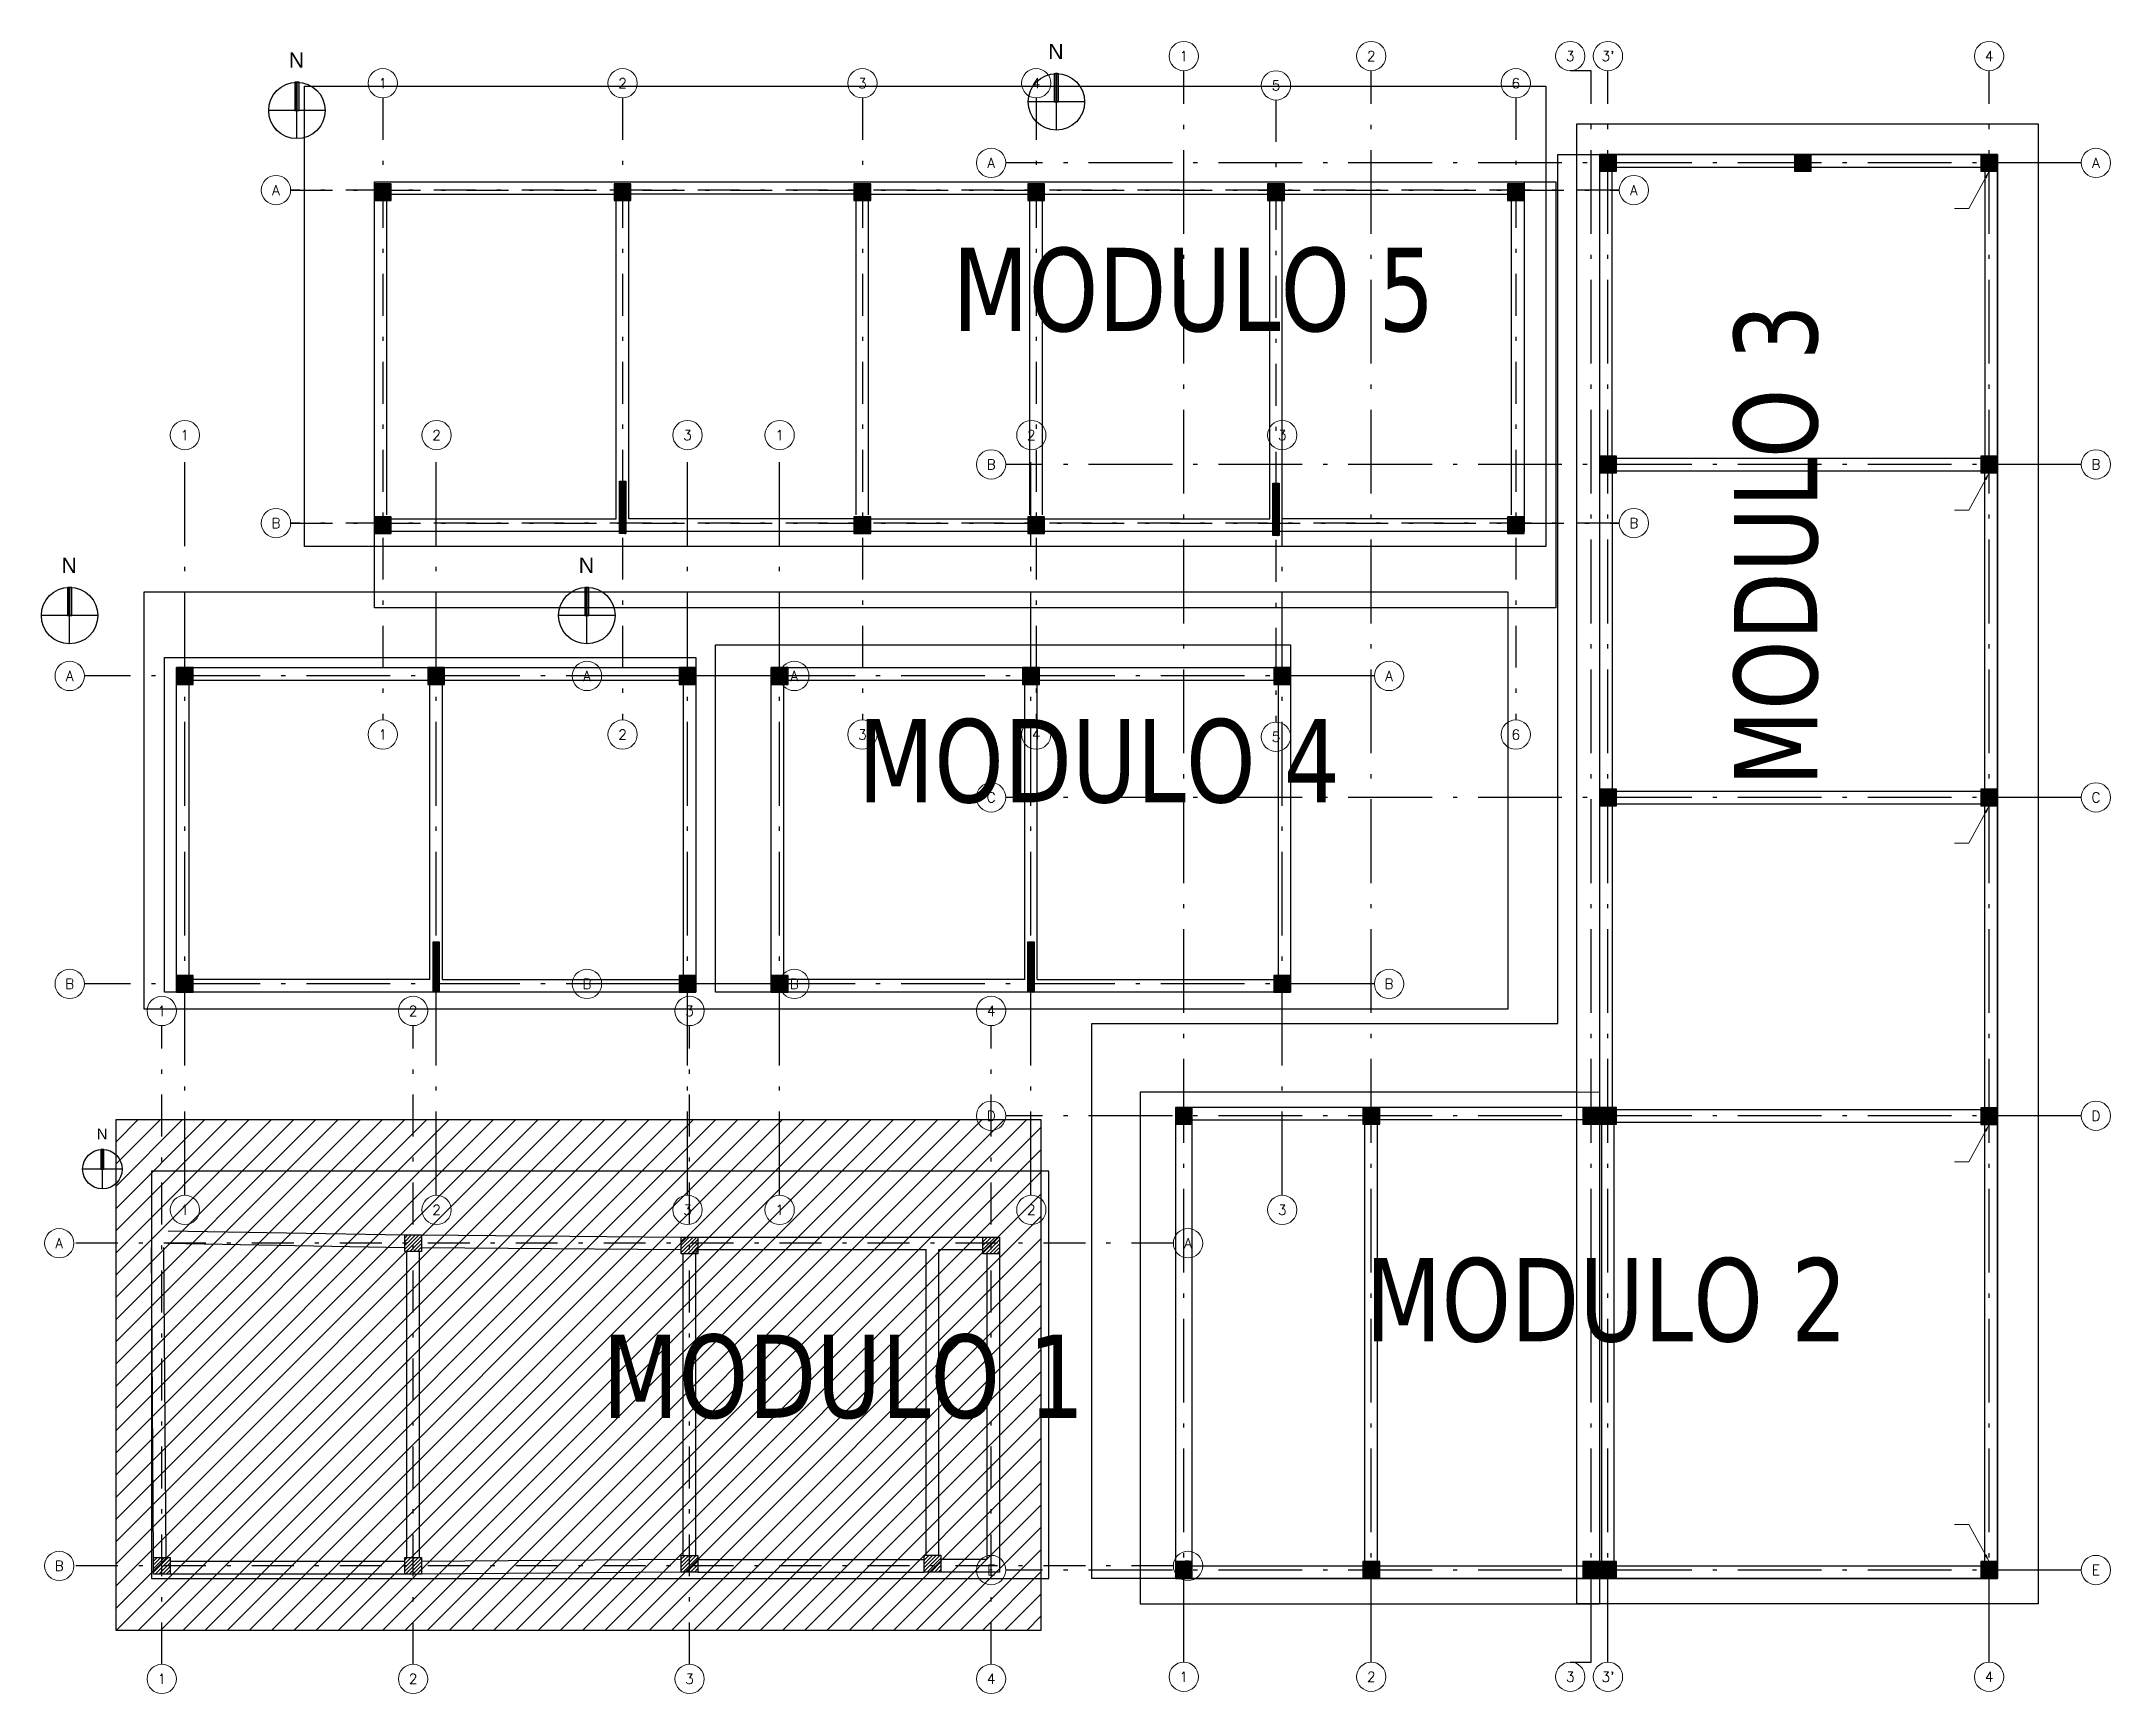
# Model space of a CAD drawing. Header units: feet. Extents: x -398 to 164, y -304 to 319.
# Drawn here: x -261.91 to -212.51, y 219.03 to 258.48 of the extents above; entities that cross this region are included whole.
import ezdxf
from ezdxf.enums import TextEntityAlignment as Align

# ---------------------------------------------------------------- set-up
doc = ezdxf.new("R2010")
doc.units = ezdxf.units.FT
doc.header["$MEASUREMENT"] = 0
doc.linetypes.add('EJES', pattern=[3, 2, -0.5, 0, -0.5])
doc.linetypes.add('TRAZO_Y_PUNTOX2', pattern=[2, 1, -0.5, 0, -0.5])
for name, color, linetype in [('A-EJES', 8, 'TRAZO_Y_PUNTOX2'), ('B-PLACA', 7, 'Continuous'), ('COL-VIS', 1, 'Continuous'), ('DIM', 7, 'Continuous'), ('EJES', 9, 'EJES'), ('FLECHAS', 7, 'Continuous'), ('HATCH', 9, 'Continuous'), ('HATCH-COL', 9, 'Continuous'), ('MUROS', 1, 'Continuous'), ('PROV', 4, 'Continuous'), ('VIGAS', 3, 'Continuous')]:
    doc.layers.add(name, color=color, linetype=linetype)
for name, color, linetype, lineweight in [('A_MURO', 7, 'Continuous', 40), ('A_TEXT', 154, 'Continuous', 0), ('A_TEXT-SIMB', 195, 'Continuous', 20), ('ESTRUCTURA', 20, 'Continuous', 0), ('TX', 60, 'Continuous', 0)]:
    doc.layers.add(name, color=color, linetype=linetype, lineweight=lineweight)
doc.styles.add('ARIAL', font='arial.ttf')
doc.styles.add('D200N', font='romans.shx', dxfattribs={"width": 0.9, "height": 0.32})
doc.styles.add('SETEYCO', font='ROMANS.shx', dxfattribs={"width": 0.9, "height": 0.24})
doc.styles.get("Standard").update_dxf_attribs({"font": 'arial.ttf'})
doc.dimstyles.get("Standard").update_dxf_attribs({"dimtxt": 0.18, "dimasz": 0.18, "dimexe": 0.18, "dimexo": 0.0625, "dimgap": 0.09, "dimtad": 0, "dimtih": 1, "dimtoh": 1, "dimdec": 4, "dimzin": 0, "dimdsep": 46, "dimtxsty": 'Standard', "dimcen": 0.09, "dimadec": 0, "dimazin": 0, "dimtfac": 1, "dimtdec": 4, "dimtofl": 0, "dimtmove": 0, "dimatfit": 3, "dimfxl": 1, "dimtolj": 1, "dimtzin": 0, "dimarcsym": 0})

msp = doc.modelspace()

# ---------------------------------------------------------------- texts
at = {"layer": 'TX', "color": 9, "char_height": 1.98916, "attachment_point": 1, "style": 'D200N'}
for s, insert in [('\\pxqc;{\\fTahoma|b0|i0|c0|p34;MODULO 5}', (-240.1614, 253.5513)), ('\\pxqc;{\\fTahoma|b0|i0|c0|p34;MODULO 4}', (-242.4186, 242.3022)), ('\\pxqc;{\\fTahoma|b0|i0|c0|p34;MODULO 2}', (-230.3067, 229.4338)), ('\\pxqc;{\\fTahoma|b0|i0|c0|p34;MODULO 1}', (-248.5182, 227.6074))]:
    msp.add_mtext(s, dxfattribs=dict(at, insert=insert))
at = {"layer": 'TX', "color": 9, "insert": (-221.5048, 240.6952), "char_height": 1.98916, "attachment_point": 1, "rotation": 90, "style": 'D200N'}
msp.add_mtext('\\pxqc;{\\fTahoma|b0|i0|c0|p34;MODULO 3}', dxfattribs=at)

# ---------------------------------------------------------------- blocks, each defined once
blk = doc.blocks.new('Norte CDI')
at = {"layer": 'PROV'}
h = blk.add_hatch(color=256, dxfattribs=at)
h.dxf.hatch_style = 1
edge = h.paths.add_edge_path()
edge.add_arc((0, 0), 0.674, 85.7451, 94.2549)
edge.add_line((-0.05, 0.672), (-0.05, 0))
edge.add_line((-0.05, 0), (0.05, 0))
edge.add_line((0.05, 0), (0.05, 0.672))
for p, q in [((0.674, 0), (-0.674, 0)), ((0, -0.674), (0, 0))]:
    blk.add_line(p, q, dxfattribs=at)
blk.add_lwpolyline([(0.05, 0.672, 0.037148), (-0.05, 0.672), (-0.05, 0), (0.05, 0)], format="xyb", close=True, dxfattribs=at)
blk.add_circle((0, 0), 0.674, dxfattribs=at)
blk = doc.blocks.new('NORTE')
at = {"layer": 'A_MURO'}
blk.add_line((0.65, 0), (1.3, 0), dxfattribs=at)
at = {"layer": 'A_TEXT-SIMB'}
for p, q in [((0.65, 0.65), (0.65, -0.65)), ((0, 0), (0.65, 0))]:
    blk.add_line(p, q, dxfattribs=at)
blk.add_circle((0.65, 0), 0.65, dxfattribs=at)
at = {"layer": 'A_TEXT', "style": 'ARIAL'}
blk.add_attdef('N', text='', height=0.35, dxfattribs=at).set_placement((1.53, -0.165), align=Align.CENTER)
blk = doc.blocks.new('EJE-90', base_point=(0, -0.23))
blk.add_circle((0, 0.12), 0.35)
at = {"style": 'SETEYCO'}
blk.add_attdef('ID-EJEJE', text='', height=0.24, dxfattribs=at).set_placement((0, 0), align=Align.CENTER)
blk = doc.blocks.new('A$C052A30E3')
at = {"layer": 'HATCH-COL'}
h = blk.add_hatch(dxfattribs=at)
h.set_pattern_fill('ANSI31', color=9, scale=0.5)
h.set_pattern_definition([(45, (81.25127, 91.87424), (-0.044194174, 0.044194174), [])])
h.paths.add_polyline_path([(6, 7.7), (6, 8.1), (6.4, 8.1), (6.4, 7.7)])
h = blk.add_hatch(dxfattribs=at)
h.set_pattern_fill('ANSI31', color=9, scale=0.5)
h.set_pattern_definition([(45, (81.250994, 91.82217), (-0.044194174, 0.044194174), [])])
h.paths.add_polyline_path([(12.6, 7.648), (12.6, 8.048), (13, 8.048), (13, 7.648)])
h = blk.add_hatch(dxfattribs=at)
h.set_pattern_fill('ANSI31', color=9, scale=0.5)
h.set_pattern_definition([(45, (98.390506, 92.646066), (-0.044194174, 0.044194174), [])])
h.paths.add_polyline_path([(19.8, 7.648), (19.8, 8.048), (20.2, 8.048), (20.2, 7.648)])
h = blk.add_hatch(dxfattribs=at)
h.set_pattern_fill('ANSI31', color=9, scale=0.5)
h.set_pattern_definition([(45, (80.751257, 91.87412), (-0.044194174, 0.044194174), [])])
h.paths.add_polyline_path([(0, 0), (0, 0.4), (0.4, 0.4), (0.4, 0)])
h = blk.add_hatch(dxfattribs=at)
h.set_pattern_fill('ANSI31', color=9, scale=0.5)
h.set_pattern_definition([(45, (81.25127, 91.87424), (-0.044194174, 0.044194174), [])])
h.paths.add_polyline_path([(6, 0), (6, 0.4), (6.4, 0.4), (6.4, 0)])
h = blk.add_hatch(dxfattribs=at)
h.set_pattern_fill('ANSI31', color=9, scale=0.5)
h.set_pattern_definition([(45, (81.251214, 91.92338), (-0.044194174, 0.044194174), [])])
h.paths.add_polyline_path([(12.6, 0.049), (12.6, 0.449), (13, 0.449), (13, 0.049)])
h = blk.add_hatch(dxfattribs=at)
h.set_pattern_fill('ANSI31', color=9, scale=0.5)
h.set_pattern_definition([(45, (80.00127, 91.92424), (-0.044194174, 0.044194174), [])])
h.paths.add_polyline_path([(18.4, 0.05), (18.4, 0.45), (18.8, 0.45), (18.8, 0.05)])
at = {"layer": 'A-EJES', "color": 9}
for points in [[(0.2, -2.152), (0.2, 13.095)], [(6.2, -2.152), (6.2, 13.095)], [(12.8, -2.152), (12.8, 13.095)], [(20, -2.152), (20, 13.095)], [(24.35, 7.899), (-1.9, 7.899)], [(24.35, 0.198), (-1.9, 0.198)]]:
    blk.add_lwpolyline(points, dxfattribs=at)
at = {"layer": 'B-PLACA', "color": 9}
blk.add_lwpolyline([(21.375, 9.624), (-0.05, 9.624), (-0.05, -0.1), (21.375, -0.1)], close=True, dxfattribs=at)
at = {"layer": 'COL-VIS', "color": 9}
for points in [[(6, 7.7), (6, 8.1), (6.4, 8.1), (6.4, 7.7)], [(12.6, 7.648), (12.6, 8.048), (13, 8.048), (13, 7.648)], [(19.8, 7.648), (19.8, 8.048), (20.2, 8.048), (20.2, 7.648)], [(0, 0), (0, 0.4), (0.4, 0.4), (0.4, 0)], [(6, 0), (6, 0.4), (6.4, 0.4), (6.4, 0)], [(12.6, 0.049), (12.6, 0.449), (13, 0.449), (13, 0.049)], [(18.4, 0.05), (18.4, 0.45), (18.8, 0.45), (18.8, 0.05)]]:
    blk.add_lwpolyline(points, close=True, dxfattribs=at)
at = {"layer": 'VIGAS', "color": 9}
for points in [[(0.35, 8.2), (6, 8.1)], [(6.4, 8.1), (12.6, 8.048)], [(13, 8.048), (19.8, 8.048)], [(0, 0.4), (-0.05, 7.798)], [(0.3, 0.402), (0.25, 7.8)], [(0.345, 7.9), (5.995, 7.8)], [(6.05, 0.4), (6.05, 7.7)], [(6.35, 0.4), (6.35, 7.7)], [(6.397, 7.8), (12.597, 7.748)], [(12.65, 0.449), (12.65, 7.648)], [(12.95, 0.449), (12.95, 7.648)], [(13, 7.748), (18.45, 7.748)], [(18.45, 0.45), (18.45, 7.748)], [(18.75, 7.748), (19.8, 7.748)], [(18.75, 0.45), (18.75, 7.748)], [(20.2, 7.648), (20.2, 0.05), (18.8, 0.05)], [(19.9, 7.648), (19.9, 0.35), (18.8, 0.35)], [(6, 0.3), (0.4, 0.3)], [(6, 0), (0.4, 0)], [(12.598, 0.35), (6.398, 0.3)], [(12.6, 0.05), (6.4, 0)], [(13, 0.349), (18.4, 0.35)], [(13, 0.049), (18.4, 0.05)]]:
    blk.add_lwpolyline(points, dxfattribs=at)
at = {"color": 9}
for p, values in [((0.2, 13.095), {'ID-EJEJE': '1'}), ((6.2, 13.095), {'ID-EJEJE': '2'}), ((12.8, 13.095), {'ID-EJEJE': '3'}), ((20, 13.095), {'ID-EJEJE': '4'}), ((-2.25, 7.549), {'ID-EJEJE': 'A'}), ((24.7, 7.549), {'ID-EJEJE': 'A'}), ((-2.25, -0.152), {'ID-EJEJE': 'B'}), ((24.7, -0.152), {'ID-EJEJE': 'B'}), ((0.2, -2.852), {'ID-EJEJE': '1'}), ((6.2, -2.852), {'ID-EJEJE': '2'}), ((12.8, -2.852), {'ID-EJEJE': '3'}), ((20, -2.852), {'ID-EJEJE': '4'})]:
    blk.add_blockref('EJE-90', p, dxfattribs=at).add_auto_attribs(values)
ref = blk.add_blockref('NORTE', (-1.218, 9.197), dxfattribs=dict(at, xscale=0.7257532145892001, yscale=0.7257532145892001, zscale=0.7257532145892001, rotation=90))
ref.add_attrib('N', 'N', dxfattribs={"layer": 'A_TEXT', "height": 0.254, "style": 'ARIAL'}).set_placement((-1.098, 10.308), align=Align.BOTTOM_RIGHT)
at = {"layer": 'PROV', "color": 9, "xscale": 0.7000000000000001, "yscale": 0.7000000000000001, "zscale": 0.7000000000000001}
blk.add_blockref('Norte CDI', (-1.218, 9.669), dxfattribs=at)
blk = doc.blocks.new('COLUMNA 40X40')
at = {"layer": 'HATCH-COL'}
h = blk.add_hatch(dxfattribs=at)
h.set_pattern_fill('ANSI31', color=256, scale=0.1, style=0)
h.paths.add_polyline_path([(-38.797, -20.767), (-38.797, -21.167), (-38.397, -21.167), (-38.397, -20.767)])
at = {"layer": 'COL-VIS'}
blk.add_lwpolyline([(-38.797, -20.767), (-38.797, -21.167), (-38.397, -21.167), (-38.397, -20.767), (-38.797, -20.767)], dxfattribs=at)
blk = doc.blocks.new('A$C7ED9750D')
at = {"layer": 'HATCH'}
h = blk.add_hatch(dxfattribs=at)
h.set_pattern_fill('ANSI31', color=9, scale=0.1, style=0)
h.set_pattern_definition([(45, (270.585154, -52.668471), (-0.00883883476, 0.00883883476), [])])
h.paths.add_polyline_path([(6.125, 1.2), (6.275, 1.2), (6.275, 0), (6.125, 0)])
at = {"layer": 'B-PLACA', "color": 9}
blk.add_lwpolyline([(-0.285, 7.99), (12.4, 7.99), (12.4, 0), (-0.285, 0)], close=True, dxfattribs=at)
at = {"layer": 'EJES', "color": 9}
for points in [[(0.2, -4.847), (0.2, 12.95)], [(6.2, -4.847), (6.2, 12.95)], [(12.2, -4.847), (12.2, 12.95)], [(14.4, 7.55), (-2.2, 7.55)], [(14.4, 0.2), (-2.2, 0.2)]]:
    blk.add_lwpolyline(points, dxfattribs=at)
at = {"layer": 'MUROS', "color": 9}
blk.add_lwpolyline([(6.125, 1.2), (6.275, 1.2), (6.275, 0), (6.125, 0)], close=True, dxfattribs=at)
at = {"layer": 'VIGAS', "color": 9}
blk.add_lwpolyline([(0, 7.75), (12.4, 7.75), (12.4, 0), (0, 0)], close=True, dxfattribs=at)
for points in [[(0.4, 7.45), (6.017, 7.45)], [(6.4, 7.45), (12, 7.45)], [(0.3, 0.4), (0.3, 7.35)], [(6.05, 0.3), (6.05, 7.35)], [(6.35, 0.3), (6.35, 7.35)], [(12.1, 7.35), (12.1, 0.4)], [(6.05, 0.3), (0.4, 0.3)], [(6.35, 0.3), (12, 0.3)]]:
    blk.add_lwpolyline(points, dxfattribs=at)
at = {"color": 9}
for p, values in [((0.2, 12.95), {'ID-EJEJE': '1'}), ((6.209, 12.95), {'ID-EJEJE': '2'}), ((12.2, 12.95), {'ID-EJEJE': '3'}), ((-2.55, 7.2), {'ID-EJEJE': 'A'}), ((14.75, 7.2), {'ID-EJEJE': 'A'}), ((-2.55, -0.15), {'ID-EJEJE': 'B'}), ((14.75, -0.15), {'ID-EJEJE': 'B'}), ((0.2, -5.547), {'ID-EJEJE': '1'}), ((6.209, -5.547), {'ID-EJEJE': '2'}), ((12.2, -5.547), {'ID-EJEJE': '3'})]:
    blk.add_blockref('EJE-90', p, dxfattribs=at).add_auto_attribs(values)
ref = blk.add_blockref('NORTE', (-2.552, 8.317), dxfattribs=dict(at, xscale=1.036790306616755, yscale=1.036790306616755, zscale=1.036790306616755, rotation=90))
ref.add_attrib('N', 'N', dxfattribs={"layer": 'A_TEXT', "height": 0.363, "style": 'ARIAL'}).set_placement((-2.381, 9.903), align=Align.BOTTOM_RIGHT)
for p in [(38.797, 28.517), (44.797, 28.517), (50.797, 28.517), (38.797, 21.167), (50.797, 21.167)]:
    blk.add_blockref('COLUMNA 40X40', p, dxfattribs=at)
at = {"layer": 'PROV', "color": 9}
blk.add_blockref('Norte CDI', (-2.552, 8.991), dxfattribs=at)
blk = doc.blocks.new('A$C318A7F8D')
at = {"layer": 'HATCH'}
h = blk.add_hatch(dxfattribs=at)
h.set_pattern_fill('ANSI31', color=9, scale=0.1, style=0)
h.set_pattern_definition([(45, (258.185155, -52.668471), (-0.00883883476, 0.00883883476), [])])
h.paths.add_polyline_path([(-6.275, 1.2), (-6.125, 1.2), (-6.125, 0), (-6.275, 0)])
at = {"layer": 'B-PLACA', "color": 9}
blk.add_lwpolyline([(-13.733, 8.29), (0, 8.29), (0, 0), (-13.733, 0)], close=True, dxfattribs=at)
at = {"layer": 'EJES', "color": 9}
for points in [[(-12.2, -4.847), (-12.2, 12.95)], [(-6.2, -4.847), (-6.2, 12.95)], [(-0.2, -4.847), (-0.2, 12.95)], [(2, 7.55), (-16.45, 7.55)], [(2, 0.2), (-16.45, 0.2)]]:
    blk.add_lwpolyline(points, dxfattribs=at)
at = {"layer": 'MUROS', "color": 9}
blk.add_lwpolyline([(-6.275, 1.2), (-6.125, 1.2), (-6.125, 0), (-6.275, 0)], close=True, dxfattribs=at)
at = {"layer": 'VIGAS', "color": 9}
blk.add_lwpolyline([(-12.4, 7.75), (0, 7.75), (0, 0), (-12.4, 0)], close=True, dxfattribs=at)
for points in [[(-12, 7.45), (-6.383, 7.45)], [(-6, 7.45), (-0.4, 7.45)], [(-12.1, 0.4), (-12.1, 7.35)], [(-6.35, 0.3), (-6.35, 7.35)], [(-6.05, 0.3), (-6.05, 7.35)], [(-0.3, 7.35), (-0.3, 0.4)], [(-6.35, 0.3), (-12, 0.3)], [(-6.05, 0.3), (-0.4, 0.3)]]:
    blk.add_lwpolyline(points, dxfattribs=at)
at = {"color": 9}
for p, values in [((-12.2, 12.95), {'ID-EJEJE': '1'}), ((-6.191, 12.95), {'ID-EJEJE': '2'}), ((-0.2, 12.95), {'ID-EJEJE': '3'}), ((-16.8, 7.2), {'ID-EJEJE': 'A'}), ((2.35, 7.2), {'ID-EJEJE': 'A'}), ((-16.8, -0.15), {'ID-EJEJE': 'B'}), ((2.35, -0.15), {'ID-EJEJE': 'B'}), ((-12.2, -5.547), {'ID-EJEJE': '1'}), ((-6.191, -5.547), {'ID-EJEJE': '2'}), ((-0.2, -5.547), {'ID-EJEJE': '3'})]:
    blk.add_blockref('EJE-90', p, dxfattribs=at).add_auto_attribs(values)
ref = blk.add_blockref('NORTE', (-16.802, 8.317), dxfattribs=dict(at, xscale=1.036790306616755, yscale=1.036790306616755, zscale=1.036790306616755, rotation=90))
ref.add_attrib('N', 'N', dxfattribs={"layer": 'A_TEXT', "height": 0.363, "style": 'ARIAL'}).set_placement((-16.631, 9.903), align=Align.BOTTOM_RIGHT)
for p in [(26.397, 28.517), (32.397, 28.517), (38.397, 28.517), (26.397, 21.167), (38.397, 21.167)]:
    blk.add_blockref('COLUMNA 40X40', p, dxfattribs=at)
at = {"layer": 'PROV', "color": 9}
blk.add_blockref('Norte CDI', (-16.802, 8.991), dxfattribs=at)
blk = doc.blocks.new('A$C339227DE')
at = {"layer": 'HATCH'}
h = blk.add_hatch(dxfattribs=at)
h.set_pattern_fill('ANSI31', color=9, scale=0.1, style=0)
h.set_pattern_definition([(45, (242.860161, -61.018473), (-0.00883883476, 0.00883883476), [])])
h.paths.add_polyline_path([(-21.6, -7.1), (-21.45, -7.1), (-21.45, -8.35), (-21.6, -8.35)])
h = blk.add_hatch(dxfattribs=at)
h.set_pattern_fill('ANSI31', color=9, scale=0.1, style=0)
h.set_pattern_definition([(45, (258.460165, -61.068475), (-0.00883883476, 0.00883883476), [])])
h.paths.add_polyline_path([(-6, -7.15), (-5.85, -7.15), (-5.85, -8.4), (-6, -8.4)])
at = {"layer": 'A-EJES', "color": 9}
for p, q in [((-27.25, 2.05), (-27.25, -12.8)), ((-21.525, 2.05), (-21.525, -12.8)), ((-15.8, 2.05), (-15.8, -12.8)), ((-11.65, 2.05), (-11.65, -12.8)), ((-5.925, 2), (-5.925, -12.85)), ((-0.2, 2.05), (-0.2, -12.8))]:
    blk.add_line(p, q, dxfattribs=at)
for points in [[(2.269, -0.15), (-29.45, -0.15)], [(-29.45, -0.15), (2.269, -0.15)], [(-29.45, -8.1), (2.269, -8.1)], [(2.269, -8.1), (-29.45, -8.1)]]:
    blk.add_lwpolyline(points, dxfattribs=at)
at = {"layer": 'B-PLACA', "color": 9}
blk.add_lwpolyline([(-27.45, 0.05), (0.755, 0.05), (0.755, -10.12), (-27.45, -10.12)], close=True, dxfattribs=at)
at = {"layer": 'MUROS', "color": 9}
for points in [[(-21.6, -7.1), (-21.45, -7.1), (-21.45, -8.35), (-21.6, -8.35)], [(-6, -7.15), (-5.85, -7.15), (-5.85, -8.4), (-6, -8.4)]]:
    blk.add_lwpolyline(points, close=True, dxfattribs=at)
at = {"layer": 'VIGAS', "color": 9}
blk.add_lwpolyline([(-27.45, 0.05), (0, 0.05), (0, -8.3), (-27.45, -8.3)], close=True, dxfattribs=at)
for points in [[(-27.15, -7.9), (-27.15, -0.35)], [(-27.05, -0.25), (-21.708, -0.25)], [(-27.05, -8), (-21.675, -8), (-21.675, -0.35)], [(-16, -8), (-21.375, -8), (-21.375, -0.35)], [(-16, -0.25), (-21.325, -0.25), (-21.325, -0.25)], [(-15.95, -7.9), (-15.95, -0.35)], [(-15.65, -7.9), (-15.65, -0.35)], [(-15.6, -0.25), (-11.85, -0.25)], [(-11.8, -7.902), (-11.8, -0.35)], [(-11.5, -7.903), (-11.5, -0.35)], [(-11.45, -0.25), (-6.125, -0.25), (-6.125, -0.25)], [(-11.45, -8), (-6.075, -8), (-6.075, -0.35)], [(-0.4, -8), (-5.775, -8), (-5.775, -0.35)], [(-5.725, -0.25), (-0.4, -0.25)], [(-0.3, -7.9), (-0.3, -0.35)], [(-15.6, -8), (-11.85, -8)]]:
    blk.add_lwpolyline(points, dxfattribs=at)
at = {"color": 9}
ref = blk.add_blockref('NORTE', (-29.299, 1.078), dxfattribs=dict(at, xscale=1.036790306555988, yscale=1.036790306555988, zscale=1.036790306555988, rotation=90))
ref.add_attrib('N', 'N', dxfattribs={"layer": 'A_TEXT', "height": 0.363, "style": 'ARIAL'}).set_placement((-29.128, 2.664), align=Align.BOTTOM_RIGHT)
for p, values in [((-27.25, 2.05), {'ID-EJEJE': '1'}), ((-21.525, 2.05), {'ID-EJEJE': '2'}), ((-15.8, 2.05), {'ID-EJEJE': '3'}), ((-11.65, 2.05), {'ID-EJEJE': '4'}), ((-5.925, 2), {'ID-EJEJE': '5'}), ((-0.2, 2.05), {'ID-EJEJE': '6'}), ((-29.8, -0.5), {'ID-EJEJE': 'A'}), ((2.619, -0.5), {'ID-EJEJE': 'A'}), ((-29.8, -8.45), {'ID-EJEJE': 'B'}), ((2.619, -8.45), {'ID-EJEJE': 'B'}), ((-27.25, -13.5), {'ID-EJEJE': '1'}), ((-21.525, -13.5), {'ID-EJEJE': '2'}), ((-15.8, -13.5), {'ID-EJEJE': '3'}), ((-11.65, -13.5), {'ID-EJEJE': '4'}), ((-0.2, -13.5), {'ID-EJEJE': '6'}), ((-5.925, -13.55), {'ID-EJEJE': '5'})]:
    blk.add_blockref('EJE-90', p, dxfattribs=at).add_auto_attribs(values)
for p in [(11.347, 20.767), (17.072, 20.767), (22.797, 20.767), (26.947, 20.767), (32.672, 20.767), (38.397, 20.767), (11.347, 12.817), (22.797, 12.817), (26.947, 12.817), (38.397, 12.817)]:
    blk.add_blockref('COLUMNA 40X40', p, dxfattribs=at)
at = {"layer": 'PROV', "color": 9}
blk.add_blockref('Norte CDI', (-29.299, 1.752), dxfattribs=at)
blk = doc.blocks.new('A$C39564ED0')
at = {"layer": 'B-PLACA', "color": 9}
blk.add_lwpolyline([(-10.5, 0), (0, 0), (0, -33.994), (-21.627, -33.994), (-21.627, -20.75), (-10.5, -20.75)], close=True, dxfattribs=at)
at = {"layer": 'EJES', "color": 9}
for points in [[(-19.427, -35.994), (-19.427, 2)], [(-14.952, -35.994), (-14.952, 2)], [(-10.2, -35.994), (-9.7, -35.994), (-9.7, 2), (-10.2, 2)], [(-9.3, -35.994), (-9.3, 2)], [(-0.2, -35.994), (-0.2, 2)], [(2, -0.2), (-23.677, -0.2)], [(2, -7.4), (-23.677, -7.4)], [(2, -15.35), (-23.677, -15.35)], [(2, -22.95), (-23.677, -22.95)], [(2, -33.794), (-23.677, -33.794)]]:
    blk.add_lwpolyline(points, dxfattribs=at)
at = {"layer": 'VIGAS', "color": 9}
blk.add_lwpolyline([(-19.627, -33.994), (0, -33.994), (0, 0), (-9.5, 0), (-9.5, -22.75), (-19.627, -22.75)], close=True, dxfattribs=at)
for points in [[(-9.2, -7.2), (-9.2, -0.4)], [(-9.1, -0.3), (-4.85, -0.3)], [(-4.45, -0.3), (-0.4, -0.3)], [(-0.3, -0.4), (-0.3, -7.2)], [(-9.1, -7.25), (-0.4, -7.25)], [(-9.2, -7.6), (-9.2, -15.15)], [(-9.1, -7.55), (-0.4, -7.55)], [(-0.3, -15.15), (-0.3, -7.6)], [(-9.1, -15.2), (-0.4, -15.2)], [(-9.2, -15.55), (-9.2, -22.75)], [(-9.1, -15.5), (-0.4, -15.5)], [(-0.3, -22.758), (-0.3, -15.55)], [(-19.227, -23.05), (-15.152, -23.05)], [(-19.227, -33.594), (-19.227, -23.15)], [(-15.102, -33.594), (-15.102, -23.15)], [(-14.802, -33.594), (-14.802, -23.15)], [(-9.5, -23.05), (-14.752, -23.05)], [(-9.45, -33.594), (-9.45, -23.15)], [(-9.15, -33.594), (-9.15, -23.15)], [(-9.1, -22.8), (-0.4, -22.8)], [(-9.1, -23.1), (-0.4, -23.1)], [(-0.3, -33.594), (-0.3, -23.15)], [(-19.227, -33.694), (-15.152, -33.694)], [(-14.752, -33.694), (-9.5, -33.694)], [(-9.1, -33.694), (-4.85, -33.694)], [(-4.85, -33.694), (-0.4, -33.694)]]:
    blk.add_lwpolyline(points, dxfattribs=at)
at = {"color": 9}
ref = blk.add_blockref('NORTE', (-22.469, 0.582), dxfattribs=dict(at, xscale=1.036790306616745, yscale=1.036790306616745, zscale=1.036790306616745, rotation=90))
ref.add_attrib('N', 'N', dxfattribs={"layer": 'A_TEXT', "height": 0.363, "style": 'ARIAL'}).set_placement((-22.298, 2.168), align=Align.BOTTOM_RIGHT)
for p, values in [((-19.427, 2), {'ID-EJEJE': '1'}), ((-14.952, 2), {'ID-EJEJE': '2'}), ((-10.2, 2), {'ID-EJEJE': '3'}), ((-9.3, 2), {'ID-EJEJE': "3'"}), ((-0.2, 2), {'ID-EJEJE': '4'}), ((-24.027, -0.55), {'ID-EJEJE': 'A'}), ((2.35, -0.55), {'ID-EJEJE': 'A'}), ((-24.027, -7.75), {'ID-EJEJE': 'B'}), ((2.35, -7.75), {'ID-EJEJE': 'B'}), ((-24.027, -15.7), {'ID-EJEJE': 'C'}), ((2.35, -15.7), {'ID-EJEJE': 'C'}), ((-24.027, -23.3), {'ID-EJEJE': 'D'}), ((2.35, -23.3), {'ID-EJEJE': 'D'}), ((-24.027, -34.144), {'ID-EJEJE': 'E'}), ((2.35, -34.144), {'ID-EJEJE': 'E'}), ((-19.427, -36.694), {'ID-EJEJE': '1'}), ((-14.952, -36.694), {'ID-EJEJE': '2'}), ((-10.2, -36.694), {'ID-EJEJE': '3'}), ((-9.3, -36.694), {'ID-EJEJE': "3'"}), ((-0.2, -36.694), {'ID-EJEJE': '4'})]:
    blk.add_blockref('EJE-90', p, dxfattribs=at).add_auto_attribs(values)
at = {"color": 9, "rotation": 90}
for p in [(-30.267, 38.397), (-25.617, 38.397), (-21.167, 38.397), (-30.267, 31.197), (-21.167, 31.197), (-30.267, 23.247), (-21.167, 23.247), (-40.393, 15.647), (-35.918, 15.647), (-30.667, 15.647), (-30.267, 15.647), (-21.167, 15.639), (-40.393, 4.803), (-35.918, 4.803), (-30.667, 4.803), (-30.267, 4.803), (-21.167, 4.803)]:
    blk.add_blockref('COLUMNA 40X40', p, dxfattribs=at)
at = {"layer": 'PROV', "color": 9}
blk.add_blockref('Norte CDI', (-22.469, 1.256), dxfattribs=at)
at = {"layer": 'FLECHAS', "color": 9}
for points in [[(-0.2, -0.4), (-0.683, -1.29), (-1.024, -1.29)], [(-0.2, -7.6), (-0.683, -8.49), (-1.024, -8.49)], [(-0.2, -15.55), (-0.683, -16.44), (-1.024, -16.44)], [(-0.2, -23.158), (-0.683, -24.048), (-1.024, -24.048)], [(-0.2, -33.594), (-0.683, -32.704), (-1.024, -32.704)]]:
    blk.add_leader(points, dimstyle='Standard', dxfattribs=at)

# ---------------------------------------------------------------- hatches: boundary and pattern name
at = {"layer": 'DIM'}
h = msp.add_hatch(dxfattribs=at)
h.set_pattern_fill('ANSI31', color=9, scale=3, style=0)
h.set_pattern_definition([(45, (-260.12975, 220.5437), (-0.265165, 0.265165), [])])
h.paths.add_polyline_path([(-260.1297, 232.7406), (-238.0503, 232.7406), (-238.0503, 220.5437), (-260.1297, 220.5437)])

# ---------------------------------------------------------------- linework, layer by layer
for points in [[(-255.6314, 257.4087), (-225.9977, 257.4087), (-225.9977, 246.4202), (-255.6314, 246.4202)], [(-225.2533, 256.5119), (-214.236, 256.5119), (-214.236, 221.1764), (-225.2533, 221.1764)], [(-259.4552, 245.3401), (-226.9018, 245.3401), (-226.9018, 235.3719), (-259.4552, 235.3719)], [(-225.2533, 233.3974), (-225.2533, 233.3974), (-224.7099, 233.3955), (-224.711, 221.1721), (-224.711, 221.1721), (-235.6732, 221.1721), (-235.6732, 233.3974)]]:
    msp.add_lwpolyline(points, close=True, dxfattribs=at)
at = {"layer": 'DIM', "color": 9}
msp.add_lwpolyline([(-260.1297, 232.7406), (-238.0503, 232.7406), (-238.0503, 220.5437), (-260.1297, 220.5437)], close=True, dxfattribs=at)

# ---------------------------------------------------------------- block references
at = {"layer": 'ESTRUCTURA'}
for name, p in [('A$C39564ED0', (-215.2099, 255.7794)), ('A$C339227DE', (-226.5114, 255.0794)), ('A$C7ED9750D', (-258.6864, 235.7794)), ('A$C318A7F8D', (-232.0864, 235.7794)), ('A$C052A30E3', (-259.2369, 221.8865))]:
    msp.add_blockref(name, p, dxfattribs=at)

msp.set_redraw_order([(e.dxf.handle, doc.entitydb.next_handle()) for e in msp.query("TEXT MTEXT ATTDEF DIMENSION ARC_DIMENSION")])  # texts and dimensions are drawn at this point

doc.saveas('drawing.dxf')
